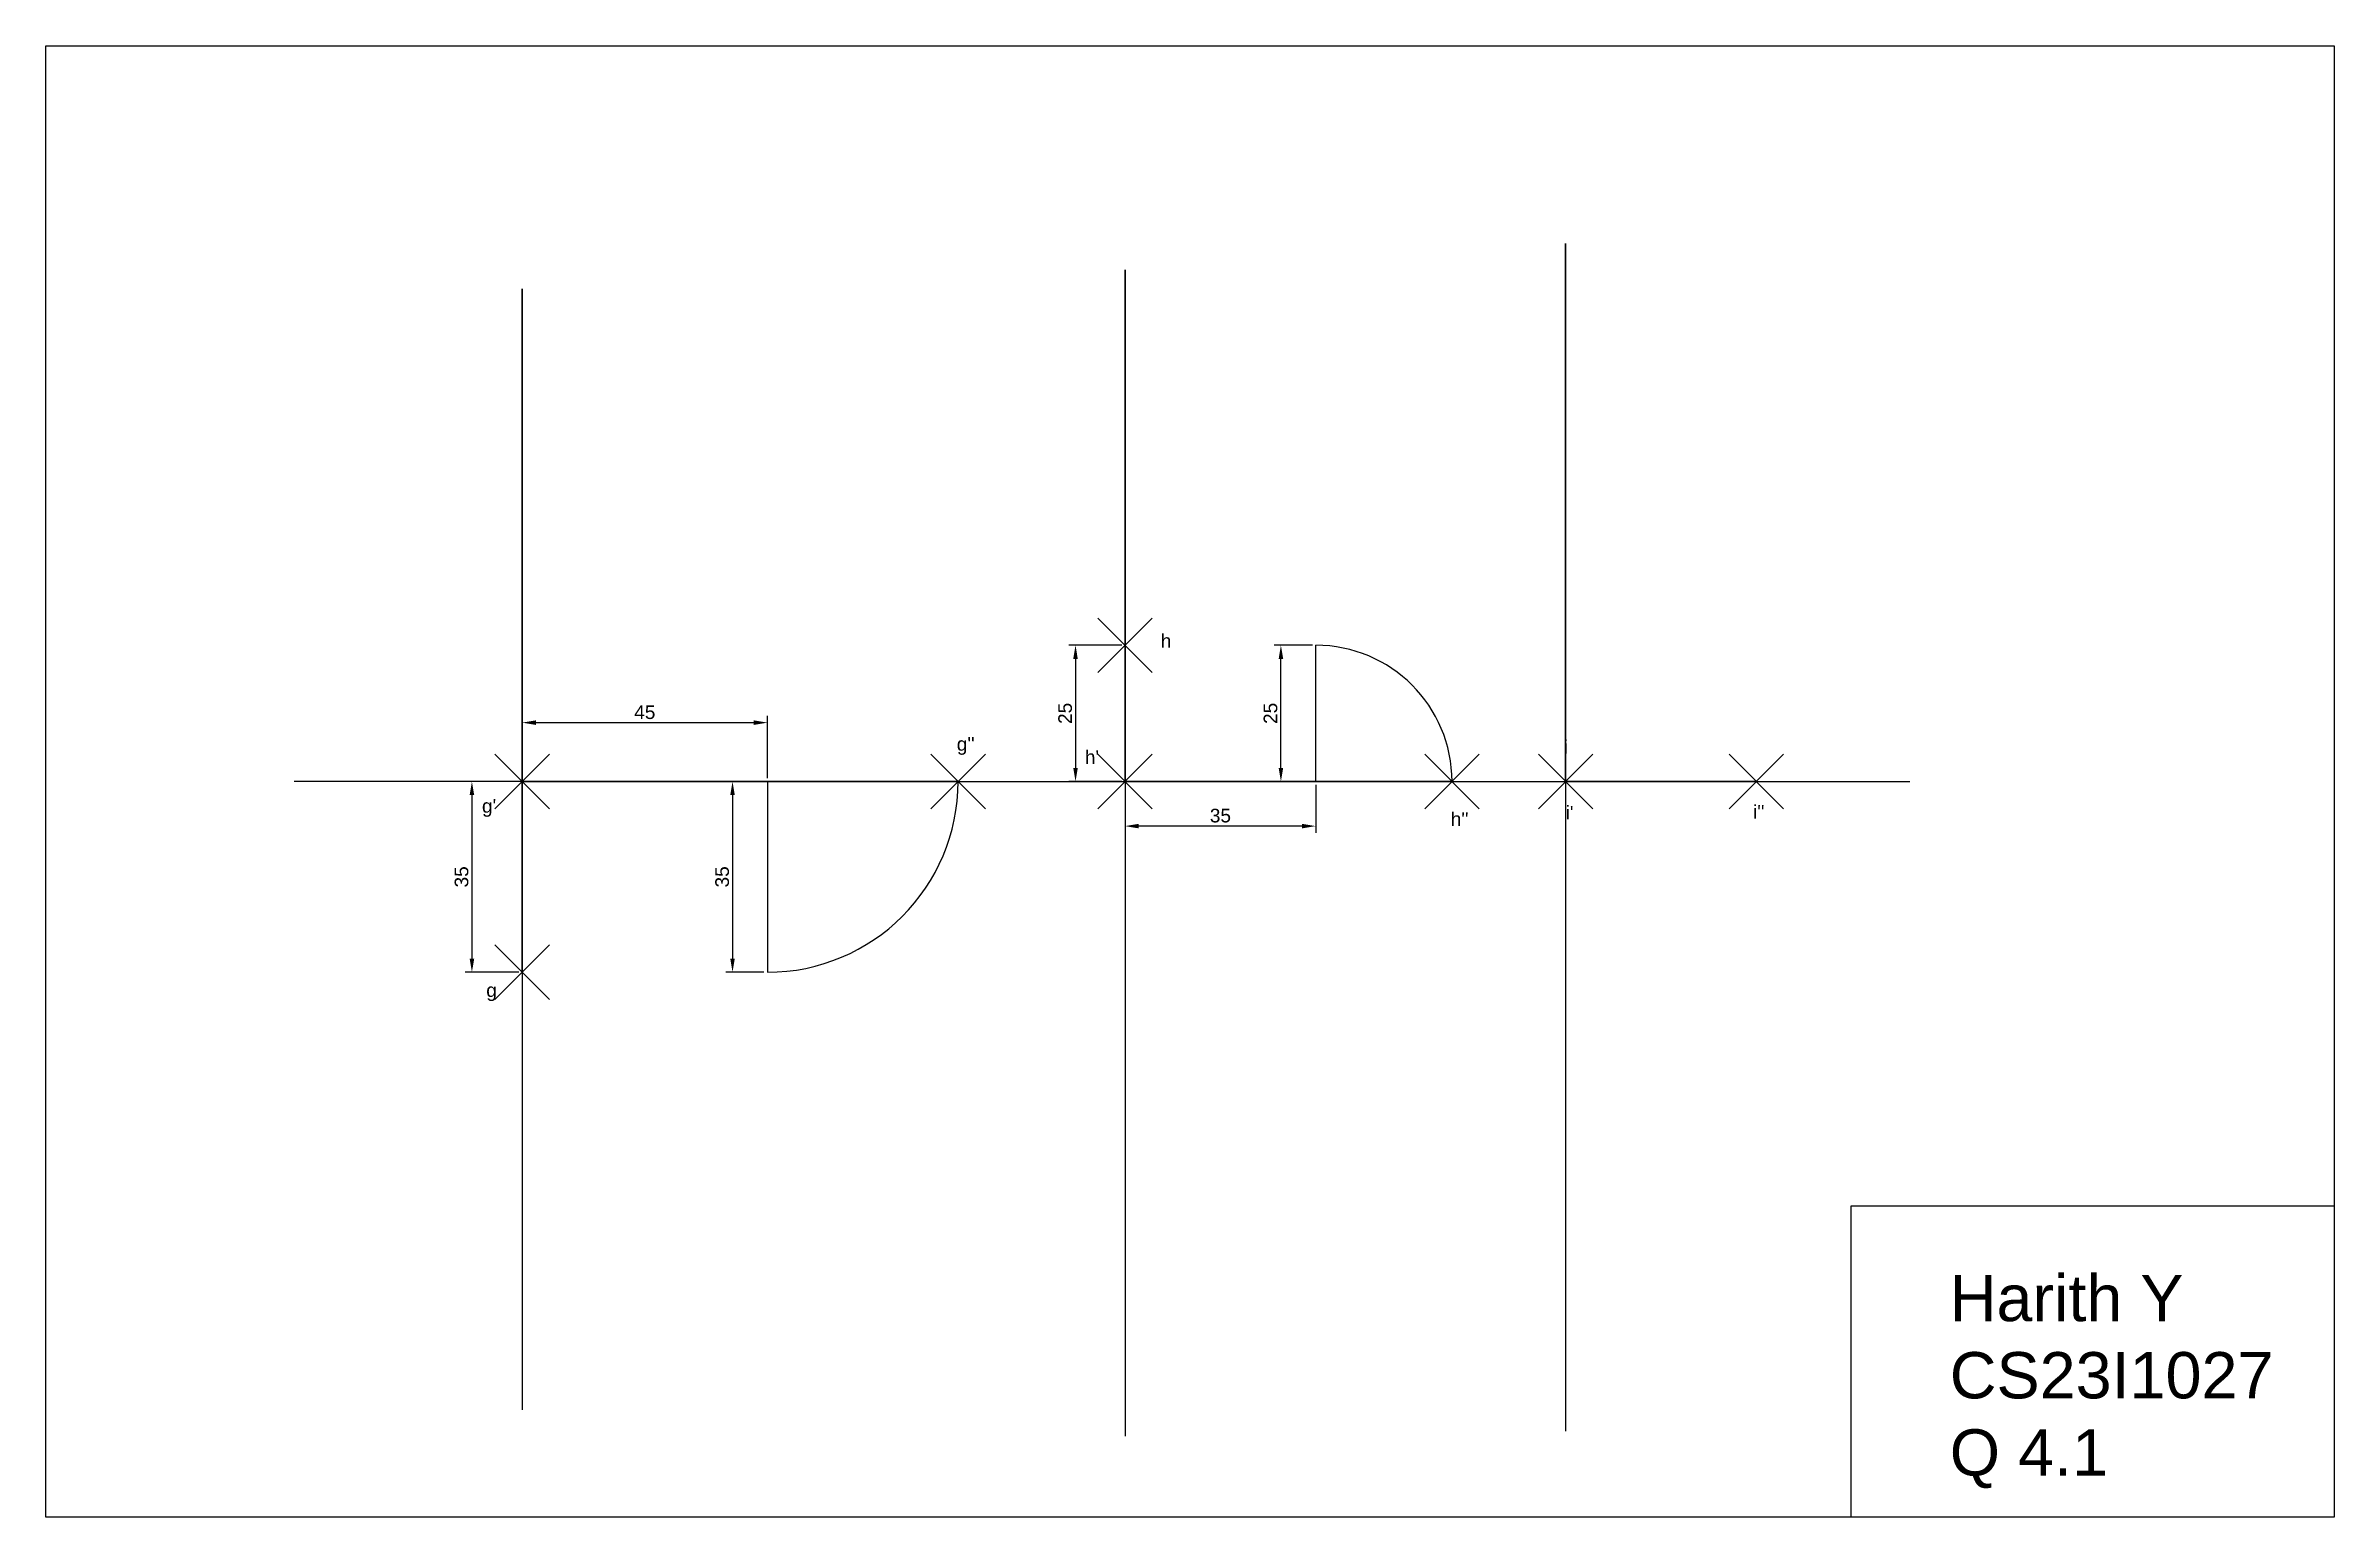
# Model space of a CAD drawing. Header units: millimetres. Extents: x 1623 to 2911, y 2027 to 2297.
# Drawn here: x 2490.7 to 2910.7, y 2027.2 to 2297.2 of the extents above; entities that cross this region are included whole.
import ezdxf

# ---------------------------------------------------------------- set-up
doc = ezdxf.new("R2010")
doc.units = ezdxf.units.MM
doc.header["$PDMODE"] = 3
doc.header["$PDSIZE"] = 5
doc.styles.get("Standard").update_dxf_attribs({"font": 'arial.ttf'})
doc.dimstyles.new('ISO-25', dxfattribs={"dimtxt": 2.5, "dimasz": 2.5, "dimexe": 1.25, "dimexo": 0.625, "dimtad": 1, "dimtxsty": 'Standard', "dimcen": 2.5, "dimadec": 0, "dimazin": 0, "dimtfac": 1, "dimtmove": 0, "dimatfit": 3, "dimfxl": 1, "dimarcsym": 0})

msp = doc.modelspace()

# ---------------------------------------------------------------- texts
for s, width, gutter_width, insert, char_height, attachment_point in [('h', 5.25956, 12.5, (2695.373, 2189.21), 2.5, 1), ("g''", 5.25956, 12.5, (2657.939, 2170.307), 2.5, 1), ("h'", 5.25956, 12.5, (2681.44, 2165.404), 2.5, 7), ('i', 5.25956, 12.5, (2769.34, 2169.764), 2.5, 1), ("g'", 5.25956, 12.5, (2570.796, 2158.934), 2.5, 1), ("h''", 5.25956, 12.5, (2748.584, 2154.03), 2.5, 7), ("i'", 5.25956, 12.5, (2769.675, 2157.697), 2.5, 1), ("i''", 5.25956, 12.5, (2804.065, 2157.864), 2.5, 1), ('g', 5.25956, 12.5, (2571.587, 2125.127), 2.5, 1), ('Harith Y\\PCS23I1027\\PQ 4.1', 397.62487, 42.502, (2840.176, 2071.643), 8.5003, 1)]:
    msp.add_mtext_dynamic_manual_height_columns(s, width=width, gutter_width=gutter_width, heights=[0], dxfattribs=dict(insert=insert, char_height=char_height, attachment_point=attachment_point))

# ---------------------------------------------------------------- blocks, each defined once
blk = doc.blocks.new('*D37')
at = {"color": 0, "lineweight": -2, "transparency": 16777216}
for p, q in [((2577.55, 2162.17), (2567.7, 2162.17)), ((2568.95, 2159.67), (2568.95, 2129.67)), ((2577.55, 2127.17), (2567.7, 2127.17))]:
    blk.add_line(p, q, dxfattribs=at)
at = {"color": 0, "transparency": 16777216}
for points in [[(2568.53, 2159.67), (2569.37, 2159.67), (2568.95, 2162.17)], [(2568.53, 2129.67), (2569.37, 2129.67), (2568.95, 2127.17)]]:
    blk.add_solid(points, dxfattribs=at)
at = {"layer": 'Defpoints', "color": 0, "transparency": 16777216}
for p in [(2578.18, 2162.17), (2568.95, 2127.17), (2578.18, 2127.17)]:
    blk.add_point(p, dxfattribs=at)
at = {"color": 0, "transparency": 16777216, "insert": (2567.05, 2144.67), "char_height": 2.5, "attachment_point": 5, "rotation": 90}
blk.add_mtext('35', dxfattribs=at)
blk = doc.blocks.new('*D38')
at = {"color": 0, "lineweight": -2, "transparency": 16777216}
for p, q in [((2578.18, 2162.79), (2578.18, 2174.22)), ((2580.68, 2172.97), (2620.68, 2172.97)), ((2623.18, 2162.79), (2623.18, 2174.22))]:
    blk.add_line(p, q, dxfattribs=at)
at = {"color": 0, "transparency": 16777216}
for points in [[(2580.68, 2173.39), (2580.68, 2172.55), (2578.18, 2172.97)], [(2620.68, 2173.39), (2620.68, 2172.55), (2623.18, 2172.97)]]:
    blk.add_solid(points, dxfattribs=at)
at = {"layer": 'Defpoints', "color": 0, "transparency": 16777216}
for p in [(2623.18, 2172.97), (2578.18, 2162.17), (2623.18, 2162.17)]:
    blk.add_point(p, dxfattribs=at)
at = {"color": 0, "transparency": 16777216, "insert": (2600.68, 2174.87), "char_height": 2.5, "attachment_point": 5}
blk.add_mtext('45', dxfattribs=at)
blk = doc.blocks.new('*D40')
at = {"color": 0, "lineweight": -2, "transparency": 16777216}
for p, q in [((2622.55, 2162.17), (2615.53, 2162.17)), ((2616.78, 2159.67), (2616.78, 2129.67)), ((2622.55, 2127.17), (2615.53, 2127.17))]:
    blk.add_line(p, q, dxfattribs=at)
at = {"color": 0, "transparency": 16777216}
for points in [[(2616.36, 2159.67), (2617.19, 2159.67), (2616.78, 2162.17)], [(2616.36, 2129.67), (2617.19, 2129.67), (2616.78, 2127.17)]]:
    blk.add_solid(points, dxfattribs=at)
at = {"layer": 'Defpoints', "color": 0, "transparency": 16777216}
for p in [(2623.18, 2162.17), (2616.78, 2127.17), (2623.18, 2127.17)]:
    blk.add_point(p, dxfattribs=at)
at = {"color": 0, "transparency": 16777216, "insert": (2614.88, 2144.67), "char_height": 2.5, "attachment_point": 5, "rotation": 90}
blk.add_mtext('35', dxfattribs=at)
blk = doc.blocks.new('*D43')
at = {"color": 0, "lineweight": -2, "transparency": 16777216}
for p, q in [((2723.2, 2187.17), (2716.17, 2187.17)), ((2717.42, 2164.67), (2717.42, 2184.67)), ((2723.2, 2162.17), (2716.17, 2162.17))]:
    blk.add_line(p, q, dxfattribs=at)
at = {"color": 0, "transparency": 16777216}
for points in [[(2717.01, 2184.67), (2717.84, 2184.67), (2717.42, 2187.17)], [(2717.01, 2164.67), (2717.84, 2164.67), (2717.42, 2162.17)]]:
    blk.add_solid(points, dxfattribs=at)
at = {"layer": 'Defpoints', "color": 0, "transparency": 16777216}
for p in [(2717.42, 2187.17), (2723.82, 2187.17), (2723.82, 2162.17)]:
    blk.add_point(p, dxfattribs=at)
at = {"color": 0, "transparency": 16777216, "insert": (2715.52, 2174.67), "char_height": 2.5, "attachment_point": 5, "rotation": 90}
blk.add_mtext('25', dxfattribs=at)
blk = doc.blocks.new('*D45')
at = {"color": 0, "lineweight": -2, "transparency": 16777216}
for p, q in [((2688.2, 2187.17), (2678.48, 2187.17)), ((2679.73, 2184.67), (2679.73, 2164.67)), ((2688.2, 2162.17), (2678.48, 2162.17))]:
    blk.add_line(p, q, dxfattribs=at)
at = {"color": 0, "transparency": 16777216}
for points in [[(2679.31, 2184.67), (2680.14, 2184.67), (2679.73, 2187.17)], [(2679.31, 2164.67), (2680.14, 2164.67), (2679.73, 2162.17)]]:
    blk.add_solid(points, dxfattribs=at)
at = {"layer": 'Defpoints', "color": 0, "transparency": 16777216}
for p in [(2688.82, 2187.17), (2679.73, 2162.17), (2688.82, 2162.17)]:
    blk.add_point(p, dxfattribs=at)
at = {"color": 0, "transparency": 16777216, "insert": (2677.83, 2174.67), "char_height": 2.5, "attachment_point": 5, "rotation": 90}
blk.add_mtext('25', dxfattribs=at)
blk = doc.blocks.new('*D46')
at = {"color": 0, "lineweight": -2, "transparency": 16777216}
for p, q in [((2688.82, 2161.54), (2688.82, 2152.73)), ((2723.82, 2161.54), (2723.82, 2152.73)), ((2721.32, 2153.98), (2691.32, 2153.98))]:
    blk.add_line(p, q, dxfattribs=at)
at = {"color": 0, "transparency": 16777216}
for points in [[(2691.32, 2154.4), (2691.32, 2153.57), (2688.82, 2153.98)], [(2721.32, 2154.4), (2721.32, 2153.57), (2723.82, 2153.98)]]:
    blk.add_solid(points, dxfattribs=at)
at = {"layer": 'Defpoints', "color": 0, "transparency": 16777216}
for p in [(2688.82, 2162.17), (2723.82, 2162.17), (2688.82, 2153.98)]:
    blk.add_point(p, dxfattribs=at)
at = {"color": 0, "transparency": 16777216, "insert": (2706.32, 2155.89), "char_height": 2.5, "attachment_point": 5}
blk.add_mtext('35', dxfattribs=at)

# ---------------------------------------------------------------- dimensions: what is measured, and where the dimension line sits
for base, p1, p2, angle, picture, middle in [((2679.727, 2162.169), (2688.824, 2187.169), (2688.824, 2162.169), 90, '*D45', (2677.826, 2174.669)), ((2717.422, 2187.169), (2723.824, 2162.169), (2723.824, 2187.169), 270, '*D43', (2715.521, 2174.669)), ((2568.95, 2127.169), (2578.179, 2162.169), (2578.179, 2127.169), 90, '*D37', (2567.048, 2144.669)), ((2616.778, 2127.169), (2623.179, 2162.169), (2623.179, 2127.169), 90, '*D40', (2614.876, 2144.669))]:
    dim = msp.add_linear_dim(base=base, p1=p1, p2=p2, angle=angle, dimstyle='ISO-25')
    dim.commit()
    dim.dimension.update_dxf_attribs({"geometry": picture, "text_midpoint": middle})
for base, p1, p2, picture, middle in [((2623.179, 2172.971), (2578.179, 2162.169), (2623.179, 2162.169), '*D38', (2600.679, 2174.867)), ((2688.824, 2153.984), (2723.824, 2162.169), (2688.824, 2162.169), '*D46', (2706.324, 2155.887))]:
    dim = msp.add_linear_dim(base=base, p1=p1, p2=p2, dimstyle='ISO-25')
    dim.commit()
    dim.dimension.update_dxf_attribs({"geometry": picture, "text_midpoint": middle})

# ---------------------------------------------------------------- linework, layer by layer
for p, q in [((2769.675, 2162.169), (2769.675, 2260.91)), ((2769.675, 2260.91), (2769.675, 2042.939)), ((2688.824, 2162.169), (2688.824, 2256.076)), ((2688.824, 2256.076), (2688.824, 2042.06)), ((2578.179, 2162.169), (2578.179, 2252.561)), ((2578.179, 2252.561), (2578.179, 2046.894)), ((2723.824, 2162.169), (2723.824, 2187.169)), ((2578.179, 2162.169), (2536.347, 2162.169)), ((2578.179, 2162.169), (2748.824, 2162.169)), ((2623.179, 2162.169), (2623.179, 2127.169)), ((2748.824, 2162.169), (2832.866, 2162.169))]:
    msp.add_line(p, q)
at = {"lineweight": 30}
for p, q in [((2688.824, 2162.169), (2688.824, 2187.169)), ((2578.179, 2162.169), (2578.179, 2127.169)), ((2578.179, 2162.169), (2658.179, 2162.169)), ((2688.824, 2162.169), (2748.824, 2162.169)), ((2769.675, 2162.169), (2804.675, 2162.169))]:
    msp.add_line(p, q, dxfattribs=at)
for points in [[(2490.737, 2297.169), (2910.737, 2297.169), (2910.737, 2027.169), (2490.737, 2027.169)], [(2910.737, 2027.169), (2822.105, 2027.169), (2822.105, 2084.281), (2910.737, 2084.281)]]:
    msp.add_lwpolyline(points, close=True)
for centre, radius, start, end in [((2723.824, 2162.169), 25, 0, 90), ((2623.179, 2162.169), 35, 270, 0)]:
    msp.add_arc(centre, radius, start, end)
for p in [(2688.824, 2187.169), (2578.179, 2162.169), (2658.179, 2162.169), (2688.824, 2162.169), (2748.824, 2162.169), (2769.675, 2162.169), (2769.675, 2162.169), (2804.675, 2162.169), (2578.179, 2127.169)]:
    msp.add_point(p, dxfattribs=at)

msp.set_redraw_order([(e.dxf.handle, doc.entitydb.next_handle()) for e in msp.query("TEXT MTEXT ATTDEF DIMENSION ARC_DIMENSION")])  # texts and dimensions are drawn at this point

doc.saveas('drawing.dxf')
